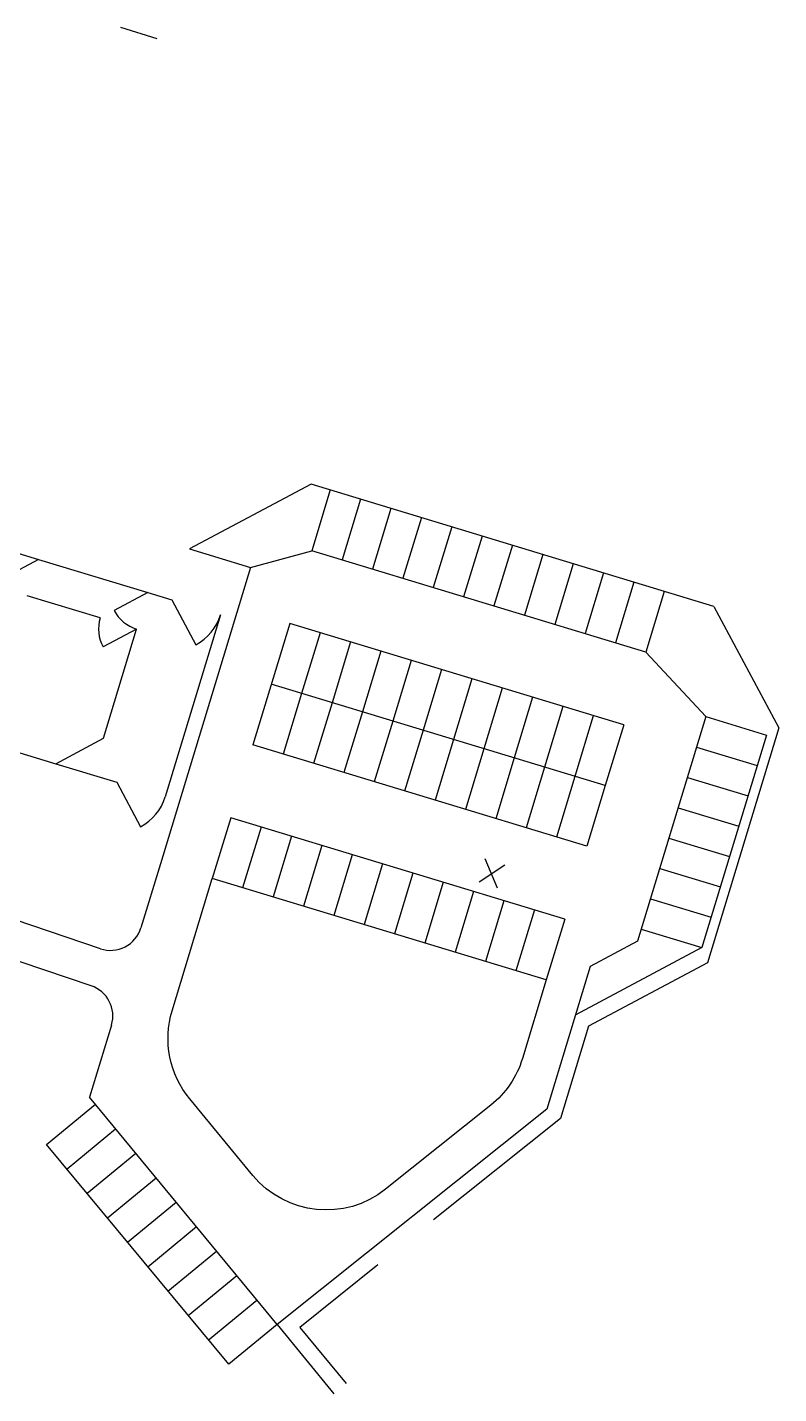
# Model space of a CAD drawing. Header units: inches. Extents: x -625442 to 34963, y -27993 to 66986.
# Drawn here: x -472061 to -469220, y 28065 to 33233 of the extents above; entities that cross this region are included whole.
import ezdxf

# ---------------------------------------------------------------- set-up
doc = ezdxf.new("R2010")
doc.units = ezdxf.units.IN
doc.header["$LTSCALE"] = 0.5
doc.header["$MEASUREMENT"] = 0
doc.layers.add('P-BELOW-LIGHT', color=143, linetype='Continuous')
doc.layers.add('P-WALL', color=90, linetype='Continuous')

msp = doc.modelspace()

# ---------------------------------------------------------------- linework, layer by layer
at = {"layer": 'P-BELOW-LIGHT'}
for p, q in [((-470988.21038, 31505.45846), (-471447.23264, 31260.2105)), ((-469464.84326, 31043.05537), (-470988.21038, 31505.45846)), ((-470915.48682, 31483.38395), (-470985.19583, 31253.73061)), ((-470800.66016, 31448.52944), (-470870.36917, 31218.87611)), ((-470685.83349, 31413.67494), (-470755.5425, 31184.0216)), ((-470571.00682, 31378.82043), (-470640.71583, 31149.1671)), ((-470456.18015, 31343.96593), (-470525.88916, 31114.31259)), ((-470341.35349, 31309.11142), (-470411.0625, 31079.45809)), ((-470226.52682, 31274.25692), (-470296.23583, 31044.60358)), ((-471447.23264, 31260.2105), (-471217.5793, 31190.50149)), ((-471217.5793, 31190.50149), (-470985.19583, 31253.73061)), ((-469722.10249, 30870.33106), (-470985.19583, 31253.73061)), ((-470111.70015, 31239.40241), (-470181.40916, 31009.74908)), ((-471217.5793, 31190.50149), (-471557.88714, 30069.37195)), ((-469996.87349, 31204.54791), (-470066.58249, 30974.89458)), ((-469882.04682, 31169.69341), (-469951.75583, 30940.04007)), ((-469767.22015, 31134.8389), (-469836.92916, 30905.18557)), ((-469652.39348, 31099.9844), (-469722.10249, 30870.33106)), ((-469464.84326, 31043.05537), (-469219.59529, 30584.03311)), ((-471068.84664, 30978.14661), (-471208.26466, 30518.83994)), ((-469805.7533, 30594.74706), (-471068.84664, 30978.14661)), ((-470954.01998, 30943.2921), (-471023.72898, 30713.63877)), ((-470839.19331, 30908.4376), (-470908.90232, 30678.78427)), ((-470724.36664, 30873.5831), (-470794.07565, 30643.92976)), ((-470609.53997, 30838.72859), (-470679.24898, 30609.07526)), ((-470494.71331, 30803.87409), (-470564.42231, 30574.22075)), ((-470379.88664, 30769.01958), (-470449.59565, 30539.36625)), ((-469875.46231, 30365.09373), (-471138.55565, 30748.49327)), ((-471023.72898, 30713.63877), (-471093.43799, 30483.98544)), ((-470265.05997, 30734.16508), (-470334.76898, 30504.51174)), ((-470908.90232, 30678.78427), (-470978.61133, 30449.13093)), ((-470150.2333, 30699.31057), (-470219.94231, 30469.65724)), ((-470035.40664, 30664.45607), (-470105.11565, 30434.80274)), ((-470794.07565, 30643.92976), (-470863.78466, 30414.27643)), ((-470679.24898, 30609.07526), (-470748.95799, 30379.42192)), ((-469920.57997, 30629.60157), (-469990.28898, 30399.94823)), ((-469495.3148, 30625.92292), (-469753.23813, 29776.20558)), ((-469495.3148, 30625.92292), (-469265.66146, 30556.21391)), ((-470564.42231, 30574.22075), (-470634.13132, 30344.56742)), ((-469805.7533, 30594.74706), (-469875.46231, 30365.09373)), ((-469265.66146, 30556.21391), (-469509.64299, 29752.42724)), ((-469219.59529, 30584.03311), (-469489.3845, 29695.22417)), ((-469945.17132, 30135.44039), (-471208.26466, 30518.83994)), ((-470449.59565, 30539.36625), (-470519.30466, 30309.71291)), ((-470334.76898, 30504.51174), (-470404.47799, 30274.85841)), ((-469530.1693, 30511.09625), (-469300.51597, 30441.38724)), ((-470219.94231, 30469.65724), (-470289.65132, 30240.00391)), ((-470105.11565, 30434.80274), (-470174.82465, 30205.1494)), ((-469990.28898, 30399.94823), (-470059.99799, 30170.2949)), ((-469565.02381, 30396.26958), (-469335.37047, 30326.56057)), ((-469875.46231, 30365.09373), (-469945.17132, 30135.44039)), ((-471291.91547, 30243.25594), (-471361.62448, 30013.6026)), ((-470028.82213, 29859.85639), (-471291.91547, 30243.25594)), ((-469599.87831, 30281.44292), (-469370.22497, 30211.73391)), ((-471177.0888, 30208.40143), (-471246.79781, 29978.7481)), ((-471062.26214, 30173.54693), (-471131.97114, 29943.8936)), ((-470947.43547, 30138.69243), (-471017.14448, 29909.03909)), ((-469634.73281, 30166.61625), (-469405.07948, 30096.90724)), ((-470832.6088, 30103.83792), (-470902.31781, 29874.18459)), ((-470331.44234, 30089.93188), (-470284.86053, 29978.03212)), ((-471557.88714, 30069.37195), (-471631.47251, 29826.94812)), ((-470717.78213, 30068.98342), (-470787.49114, 29839.33008)), ((-470602.95547, 30034.12891), (-470672.66448, 29804.47558)), ((-470255.30261, 30064.65631), (-470352.94255, 29999.96457)), ((-469669.58732, 30051.78958), (-469439.93398, 29982.08057)), ((-470098.53114, 29630.20306), (-471361.62448, 30013.6026)), ((-470488.1288, 29999.27441), (-470557.83781, 29769.62107)), ((-471784.78848, 29748.14272), (-472309.06163, 29925.68035)), ((-470373.30213, 29964.4199), (-470443.01114, 29734.76657)), ((-470258.47546, 29929.5654), (-470328.18447, 29699.91206)), ((-469704.44182, 29936.96291), (-469474.78849, 29867.25391)), ((-470143.6488, 29894.71089), (-470213.35781, 29665.05756)), ((-470028.82213, 29859.85639), (-470098.53114, 29630.20306)), ((-469739.29633, 29822.13625), (-469509.64299, 29752.42724)), ((-471819.40075, 29607.83116), (-472355.2488, 29789.28846)), ((-469509.64299, 29752.42724), (-469988.62274, 29496.51632)), ((-469489.3845, 29695.22417), (-469938.42801, 29455.30768)), ((-471743.06339, 29459.31675), (-471825.772, 29186.83679)), ((-471910.95125, 28915.75762), (-471727.18407, 29067.22682)), ((-471834.6269, 28823.15852), (-471650.85971, 28974.62773)), ((-471758.30254, 28730.55942), (-471574.53536, 28882.02863)), ((-471681.97819, 28637.96033), (-471498.211, 28789.42953)), ((-471605.65383, 28545.36123), (-471421.88665, 28696.83044)), ((-471529.32947, 28452.76213), (-471345.56229, 28604.23134)), ((-470736.16478, 28552.1861), (-471030.02004, 28315.7365)), ((-471453.00512, 28360.16303), (-471269.23794, 28511.63224)), ((-471376.68076, 28267.56394), (-471192.91358, 28419.03315)), ((-471116.41577, 28326.57257), (-470902.37574, 28065.00867)), ((-471030.02004, 28315.7365), (-470855.83287, 28102.8741))]:
    msp.add_line(p, q, dxfattribs=at)
for points in [[(-469495.3148, 30625.92292), (-469722.10249, 30870.33106)], [(-469753.23813, 29776.20558), (-469932.85553, 29680.23898), (-470096.51042, 29141.08499), (-471116.58922, 28326.43405), (-471825.772, 29186.83679)], [(-469938.42801, 29455.30768), (-470044.50897, 29105.82853), (-470524.70629, 28722.33541)], [(-471116.58922, 28326.43405), (-471298.91599, 28176.1521), (-471988.61647, 29007.25151), (-471803.50842, 29159.82592)]]:
    msp.add_lwpolyline(points, dxfattribs=at)
msp.add_lwpolyline([(-470098.53114, 29630.20306), (-470188.84264, 29332.67569, -0.1516974634), (-470308.66995, 29155.93657), (-470706.13191, 28838.51722, -0.4096942715), (-471208.58189, 28890.84678), (-471446.78118, 29179.83761, -0.2510993188), (-471513.46389, 29513.37419), (-471361.62448, 30013.6026)], format="xyb", dxfattribs=at)
for centre, radius, start, end in [((-471605.96791, 31095.2124), 144, 208.11484956, 253.11484956), ((-471514.10658, 31067.3288), 192, 298.11484956, 343.11484956), ((-471647.79332, 30957.4204), 144, 163.11484956, 208.11484956), ((-471723.2336, 30378.36879), 192, 298.11484956, 343.11484956), ((-471746.29917, 29861.80262), 120, 251.29206221, 343.11484956), ((-471857.89005, 29494.17126), 120, 343.11484956, 71.29206221)]:
    msp.add_arc(centre, radius, start, end, dxfattribs=at)
at = {"layer": 'P-WALL'}
for p, q in [((-471709.37224, 33233.42744), (-471571.58024, 33191.60203)), ((-472019.34391, 31220.68862), (-472146.3526, 31152.82999)), ((-471605.96791, 31095.2124), (-471732.9766, 31027.35377)), ((-471514.10658, 31067.3288), (-471423.6284, 30897.98388)), ((-471647.79332, 30957.4204), (-471774.802, 30889.56177)), ((-471723.2336, 30378.36879), (-471632.75543, 30209.02388))]:
    msp.add_line(p, q, dxfattribs=at)
for points in [[(-472294.92791, 31304.33943), (-472019.34391, 31220.68862)], [(-472019.34391, 31220.68862), (-471605.96791, 31095.2124)], [(-472336.75332, 31166.54743), (-472462.22954, 30753.17142), (-472366.26294, 30573.55402), (-471952.88694, 30448.0778), (-471773.26953, 30544.0444), (-471647.79332, 30957.4204)], [(-471785.58532, 30999.24581), (-472061.16932, 31082.89662)], [(-471605.96791, 31095.2124), (-471514.10658, 31067.3288)], [(-471330.38391, 31011.56159), (-471539.51093, 30322.60159)], [(-471952.88694, 30448.0778), (-471723.2336, 30378.36879)]]:
    msp.add_lwpolyline(points, dxfattribs=at)

doc.saveas('drawing.dxf')
